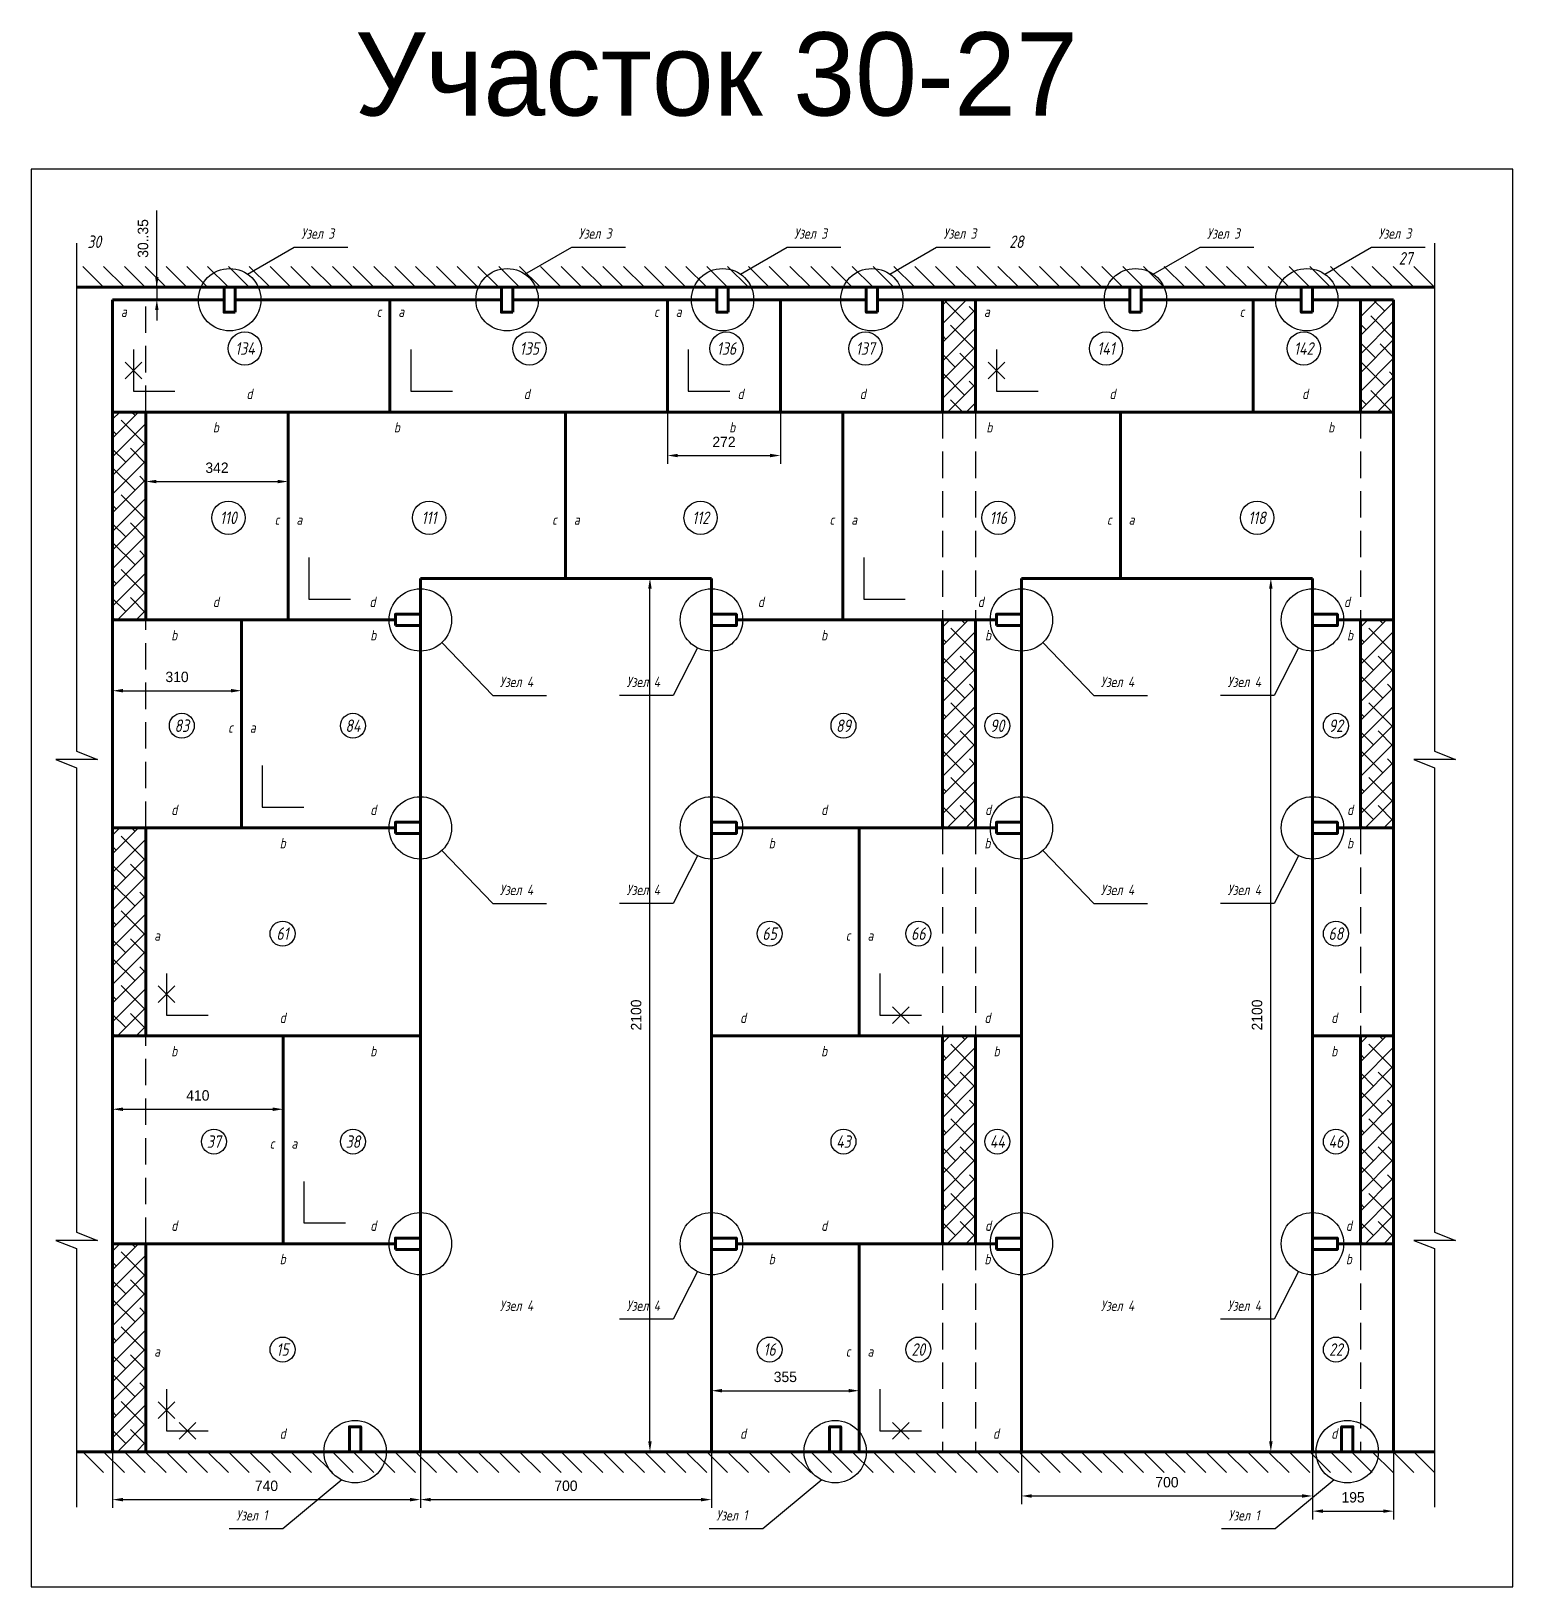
# Model space of a CAD drawing. Header units: millimetres. Extents: x 2143 to 79549, y -71394 to 24143.
# Drawn here: x 70047 to 73610, y -69589 to -65848 of the extents above; entities that cross this region are included whole.
import ezdxf
from ezdxf.enums import TextEntityAlignment as Align

# ---------------------------------------------------------------- set-up
doc = ezdxf.new("R2010")
doc.units = ezdxf.units.MM
doc.header["$PDMODE"] = 34
doc.header["$PDSIZE"] = 50
doc.linetypes.add('DASHED', pattern=[19.05, 12.7, -6.35])
doc.layers.add('01 Перегородки', color=7, linetype='Continuous')
doc.layers.add('100 noprint', color=1, linetype='Continuous', plot=False)
doc.styles.get("Standard").update_dxf_attribs({"font": 'Ubuntu-R.ttf'})
doc.styles.add('ГОСТ-ISOCPEUR', font='isocpeui.ttf', dxfattribs={"width": 0.8})
doc.dimstyles.new('ISO-25', dxfattribs={"dimtxt": 2.5, "dimasz": 2.5, "dimexe": 1.25, "dimexo": 0.625, "dimtad": 1, "dimtxsty": 'Standard', "dimcen": 2.5, "dimadec": 0, "dimazin": 0, "dimtfac": 1, "dimtmove": 0, "dimatfit": 3, "dimfxl": 1, "dimarcsym": 0})

msp = doc.modelspace()

# ---------------------------------------------------------------- texts
at = {"layer": '01 Перегородки', "linetype": 'Continuous', "style": 'ГОСТ-ISOCPEUR', "width": 0.8}
for s, p in [('Узел 3', (70696.497, -66347.045)), ('Узел 3', (71363.497, -66347.045)), ('Узел 3', (71881.565, -66347.045)), ('Узел 3', (72240.553, -66347.045)), ('Узел 3', (72874.201, -66347.045)), ('Узел 3', (73286.332, -66347.045)), ('Узел 4', (71173.856, -67425.239)), ('Узел 4', (71478.71, -67425.239)), ('Узел 4', (72618.856, -67425.239)), ('Узел 4', (72923.71, -67425.239)), ('Узел 4', (71173.856, -67925.239)), ('Узел 4', (71478.71, -67925.239)), ('Узел 4', (72618.856, -67925.239)), ('Узел 4', (72923.71, -67925.239)), ('Узел 4', (71173.856, -68925.239)), ('Узел 4', (71478.71, -68925.239)), ('Узел 4', (72618.856, -68925.239)), ('Узел 4', (72923.71, -68925.239)), ('Узел 1', (70539.969, -69429.346)), ('Узел 1', (71694.089, -69429.346)), ('Узел 1', (72925.382, -69429.346))]:
    msp.add_text(s, height=25, dxfattribs=at).set_placement(p)
at = {"layer": '01 Перегородки', "style": 'ГОСТ-ISOCPEUR', "width": 0.8}
for s, height, p in [('30', 30, (70199.041, -66354.352)), ('28', 30, (72416.054, -66354.352)), ('27', 30, (73351.662, -66394.311)), ('a', 25, (70269.866, -66522.61)), ('c', 25, (70883.355, -66522.61)), ('a', 25, (70936.866, -66522.61)), ('c', 25, (71550.355, -66522.61)), ('a', 25, (71603.866, -66522.61)), ('a', 25, (72344.866, -66522.61)), ('c', 25, (72958.355, -66522.61)), ('134', 30, (70561.064, -66611.082)), ('135', 30, (71244.972, -66611.082)), ('136', 30, (71718.862, -66611.082)), ('137', 30, (72052.738, -66611.082)), ('141', 30, (72631.293, -66611.082)), ('142', 30, (73106.613, -66611.082)), ('d', 25, (70571.929, -66720.287)), ('d', 25, (71238.929, -66720.287)), ('d', 25, (71752.749, -66720.287)), ('d', 25, (72046.677, -66720.287)), ('d', 25, (72646.929, -66720.287)), ('d', 25, (73110.041, -66720.287)), ('b', 25, (70491.333, -66800.511)), ('b', 25, (70926.62, -66800.511)), ('b', 25, (71732.731, -66800.511)), ('b', 25, (72350.903, -66800.511)), ('b', 25, (73172.715, -66800.511)), ('110', 30, (70521.299, -67018.18)), ('c', 25, (70638.355, -67022.61)), ('a', 25, (70691.866, -67022.61)), ('111', 30, (71003.724, -67018.18)), ('c', 25, (71305.355, -67022.61)), ('a', 25, (71358.866, -67022.61)), ('112', 30, (71656.663, -67018.18)), ('c', 25, (71972.355, -67022.61)), ('a', 25, (72025.866, -67022.61)), ('116', 30, (72372.434, -67018.18)), ('c', 25, (72639.355, -67022.61)), ('a', 25, (72692.866, -67022.61)), ('118', 30, (72994.478, -67018.18)), ('d', 25, (70491.333, -67220.287)), ('d', 25, (70867.8, -67220.287)), ('d', 25, (71801.651, -67220.287)), ('d', 25, (72330.316, -67220.287)), ('d', 25, (73210.784, -67220.287)), ('b', 25, (70391.214, -67300.511)), ('b', 25, (70869.735, -67300.511)), ('b', 25, (71953.776, -67300.511)), ('b', 25, (72347.842, -67300.511)), ('b', 25, (73218.211, -67300.511)), ('83', 30, (70409.299, -67518.18)), ('c', 25, (70526.355, -67522.61)), ('a', 25, (70579.866, -67522.61)), ('84', 30, (70820.804, -67518.18)), ('89', 30, (72000.132, -67518.18)), ('90', 30, (72369.898, -67518.18)), ('92', 30, (73183.97, -67518.18)), ('d', 25, (70391.214, -67720.287)), ('d', 25, (70869.735, -67720.287)), ('d', 25, (71953.776, -67720.287)), ('d', 25, (72347.842, -67720.287)), ('d', 25, (73218.211, -67720.287)), ('b', 25, (70651.929, -67800.511)), ('b', 25, (71827.723, -67800.511)), ('b', 25, (72346.342, -67800.511)), ('b', 25, (73218.211, -67800.511)), ('61', 30, (70651.478, -68018.18)), ('65', 30, (71822.458, -68018.18)), ('66', 30, (72180.063, -68018.18)), ('68', 30, (73183.97, -68018.18)), ('a', 25, (70349.866, -68022.61)), ('c', 25, (72011.355, -68022.61)), ('a', 25, (72064.866, -68022.61)), ('d', 25, (70651.929, -68220.287)), ('d', 25, (71758.803, -68220.287)), ('d', 25, (72346.342, -68220.287)), ('d', 25, (73180.142, -68220.287)), ('b', 25, (70391.214, -68300.511)), ('b', 25, (70869.735, -68300.511)), ('b', 25, (71953.776, -68300.511)), ('b', 25, (72368.429, -68300.511)), ('b', 25, (73180.142, -68300.511)), ('37', 30, (70486.478, -68518.18)), ('c', 25, (70626.355, -68522.61)), ('a', 25, (70679.866, -68522.61)), ('38', 30, (70820.804, -68518.18)), ('43', 30, (72000.132, -68518.18)), ('44', 30, (72369.898, -68518.18)), ('46', 30, (73183.97, -68518.18)), ('d', 25, (70391.214, -68720.287)), ('d', 25, (70869.735, -68720.287)), ('d', 25, (71953.776, -68720.287)), ('d', 25, (72347.842, -68720.287)), ('d', 25, (73215.433, -68720.287)), ('b', 25, (70651.929, -68800.511)), ('b', 25, (71827.723, -68800.511)), ('b', 25, (72346.342, -68800.511)), ('b', 25, (73215.433, -68800.511)), ('a', 25, (70349.866, -69022.61)), ('15', 30, (70651.478, -69018.18)), ('16', 30, (71822.458, -69018.18)), ('c', 25, (72011.355, -69022.61)), ('a', 25, (72064.866, -69022.61)), ('20', 30, (72180.063, -69018.18)), ('22', 30, (73183.97, -69018.18)), ('d', 25, (70651.929, -69220.287)), ('d', 25, (71758.803, -69220.287)), ('d', 25, (72366.929, -69220.287)), ('d', 25, (73180.142, -69220.287))]:
    msp.add_text(s, height=height, dxfattribs=at).set_placement(p, align=Align.MIDDLE)
at = {"layer": '100 noprint', "color": 1}
msp.add_text('Участок 30-27', height=200, dxfattribs=at).set_placement((70825.111, -66050.904))

# ---------------------------------------------------------------- blocks, each defined once
blk = doc.blocks.new('подрезка')
for p, q in [((-20, 20), (20, -20)), ((20, 20), (-20, -20))]:
    blk.add_line(p, q)
blk = doc.blocks.new('*D431')
at = {"layer": '01 Перегородки', "color": 0, "lineweight": -2}
for p, q in [((70982.8, -69263.8), (70982.8, -69399.1)), ((71682.8, -69263.8), (71682.8, -69399.1)), ((71007.8, -69379.1), (71657.8, -69379.1))]:
    blk.add_line(p, q, dxfattribs=at)
at = {"layer": '01 Перегородки', "color": 0}
for points in [[(71007.8, -69374.9), (71007.8, -69383.3), (70982.8, -69379.1)], [(71657.8, -69383.3), (71657.8, -69374.9), (71682.8, -69379.1)]]:
    blk.add_solid(points, dxfattribs=at)
at = {"layer": 'Defpoints', "color": 0}
for p in [(70982.8, -69263.8), (71682.8, -69263.8), (71682.8, -69379.1)]:
    blk.add_point(p, dxfattribs=at)
at = {"layer": '01 Перегородки', "color": 0, "insert": (71332.8, -69346), "char_height": 25, "attachment_point": 5}
blk.add_mtext('700', dxfattribs=at)
blk = doc.blocks.new('*D432')
at = {"layer": '01 Перегородки', "color": 0, "lineweight": -2}
for p, q in [((71682.8, -67163.8), (71514.8, -67163.8)), ((71534.8, -69238.8), (71534.8, -67188.8)), ((71682.8, -69263.8), (71514.8, -69263.8))]:
    blk.add_line(p, q, dxfattribs=at)
at = {"layer": '01 Перегородки', "color": 0}
for points in [[(71538.9, -67188.8), (71530.6, -67188.8), (71534.8, -67163.8)], [(71530.6, -69238.8), (71538.9, -69238.8), (71534.8, -69263.8)]]:
    blk.add_solid(points, dxfattribs=at)
at = {"layer": 'Defpoints', "color": 0}
for p in [(71534.8, -67163.8), (71682.8, -67163.8), (71682.8, -69263.8)]:
    blk.add_point(p, dxfattribs=at)
at = {"layer": '01 Перегородки', "color": 0, "insert": (71501.7, -68213.8), "char_height": 25, "attachment_point": 5, "rotation": 90}
blk.add_mtext('2100', dxfattribs=at)
blk = doc.blocks.new('*D433')
at = {"layer": '01 Перегородки', "color": 0, "lineweight": -2}
for p, q in [((72427.8, -69263.8), (72427.8, -69390.3)), ((73127.8, -69263.8), (73127.8, -69390.3)), ((72452.8, -69370.3), (73102.8, -69370.3))]:
    blk.add_line(p, q, dxfattribs=at)
at = {"layer": '01 Перегородки', "color": 0}
for points in [[(72452.8, -69366.2), (72452.8, -69374.5), (72427.8, -69370.3)], [(73102.8, -69374.5), (73102.8, -69366.2), (73127.8, -69370.3)]]:
    blk.add_solid(points, dxfattribs=at)
at = {"layer": 'Defpoints', "color": 0}
for p in [(72427.8, -69263.8), (73127.8, -69263.8), (73127.8, -69370.3)]:
    blk.add_point(p, dxfattribs=at)
at = {"layer": '01 Перегородки', "color": 0, "insert": (72777.8, -69337.3), "char_height": 25, "attachment_point": 5}
blk.add_mtext('700', dxfattribs=at)
blk = doc.blocks.new('*D434')
at = {"layer": '01 Перегородки', "color": 0, "lineweight": -2}
for p, q in [((73127.8, -67163.8), (73007.6, -67163.8)), ((73027.6, -69238.8), (73027.6, -67188.8)), ((73127.8, -69263.8), (73007.6, -69263.8))]:
    blk.add_line(p, q, dxfattribs=at)
at = {"layer": '01 Перегородки', "color": 0}
for points in [[(73031.8, -67188.8), (73023.4, -67188.8), (73027.6, -67163.8)], [(73023.4, -69238.8), (73031.8, -69238.8), (73027.6, -69263.8)]]:
    blk.add_solid(points, dxfattribs=at)
at = {"layer": 'Defpoints', "color": 0}
for p in [(73027.6, -67163.8), (73127.8, -67163.8), (73127.8, -69263.8)]:
    blk.add_point(p, dxfattribs=at)
at = {"layer": '01 Перегородки', "color": 0, "insert": (72994.5, -68213.8), "char_height": 25, "attachment_point": 5, "rotation": 90}
blk.add_mtext('2100', dxfattribs=at)
blk = doc.blocks.new('*D437')
at = {"layer": '01 Перегородки', "color": 0, "lineweight": -2}
for p, q in [((70242.8, -69263.8), (70242.8, -69399.1)), ((70982.8, -69263.8), (70982.8, -69399.1)), ((70267.8, -69379.1), (70957.8, -69379.1))]:
    blk.add_line(p, q, dxfattribs=at)
at = {"layer": '01 Перегородки', "color": 0}
for points in [[(70267.8, -69374.9), (70267.8, -69383.3), (70242.8, -69379.1)], [(70957.8, -69383.3), (70957.8, -69374.9), (70982.8, -69379.1)]]:
    blk.add_solid(points, dxfattribs=at)
at = {"layer": 'Defpoints', "color": 0}
for p in [(70242.8, -69263.8), (70982.8, -69263.8), (70982.8, -69379.1)]:
    blk.add_point(p, dxfattribs=at)
at = {"layer": '01 Перегородки', "color": 0, "insert": (70612.8, -69346), "char_height": 25, "attachment_point": 5}
blk.add_mtext('740', dxfattribs=at)
blk = doc.blocks.new('*D439')
at = {"layer": '01 Перегородки', "color": 0, "lineweight": -2}
for p, q in [((71682.8, -69263.8), (71682.8, -69097.1)), ((71707.8, -69117.1), (72012.8, -69117.1)), ((72037.8, -69263.8), (72037.8, -69097.1))]:
    blk.add_line(p, q, dxfattribs=at)
at = {"layer": '01 Перегородки', "color": 0}
for points in [[(71707.8, -69113), (71707.8, -69121.3), (71682.8, -69117.1)], [(72012.8, -69121.3), (72012.8, -69113), (72037.8, -69117.1)]]:
    blk.add_solid(points, dxfattribs=at)
at = {"layer": 'Defpoints', "color": 0}
for p in [(72037.8, -69117.1), (71682.8, -69263.8), (72037.8, -69263.8)]:
    blk.add_point(p, dxfattribs=at)
at = {"layer": '01 Перегородки', "color": 0, "insert": (71860.3, -69084.1), "char_height": 25, "attachment_point": 5}
blk.add_mtext('355', dxfattribs=at)
blk = doc.blocks.new('*D442')
at = {"layer": '01 Перегородки', "color": 0, "lineweight": -2}
for p, q in [((73127.8, -69263.8), (73127.8, -69426.8)), ((73322.8, -69263.8), (73322.8, -69426.8)), ((73152.8, -69406.8), (73297.8, -69406.8))]:
    blk.add_line(p, q, dxfattribs=at)
at = {"layer": '01 Перегородки', "color": 0}
for points in [[(73152.8, -69402.6), (73152.8, -69410.9), (73127.8, -69406.8)], [(73297.8, -69410.9), (73297.8, -69402.6), (73322.8, -69406.8)]]:
    blk.add_solid(points, dxfattribs=at)
at = {"layer": 'Defpoints', "color": 0}
for p in [(73127.8, -69263.8), (73322.8, -69263.8), (73322.8, -69406.8)]:
    blk.add_point(p, dxfattribs=at)
at = {"layer": '01 Перегородки', "color": 0, "insert": (73225.3, -69373.7), "char_height": 25, "attachment_point": 5}
blk.add_mtext('195', dxfattribs=at)
blk = doc.blocks.new('*D444')
at = {"layer": '01 Перегородки', "color": 0, "lineweight": -2}
for p, q in [((70242.8, -68763.8), (70242.8, -68420.4)), ((70652.8, -68763.8), (70652.8, -68420.4)), ((70267.8, -68440.4), (70627.8, -68440.4))]:
    blk.add_line(p, q, dxfattribs=at)
at = {"layer": '01 Перегородки', "color": 0}
for points in [[(70267.8, -68436.2), (70267.8, -68444.6), (70242.8, -68440.4)], [(70627.8, -68444.6), (70627.8, -68436.2), (70652.8, -68440.4)]]:
    blk.add_solid(points, dxfattribs=at)
at = {"layer": 'Defpoints', "color": 0}
for p in [(70652.8, -68440.4), (70242.8, -68763.8), (70652.8, -68763.8)]:
    blk.add_point(p, dxfattribs=at)
at = {"layer": '01 Перегородки', "color": 0, "insert": (70447.8, -68407.3), "char_height": 25, "attachment_point": 5}
blk.add_mtext('410', dxfattribs=at)
blk = doc.blocks.new('*D445')
at = {"layer": '01 Перегородки', "color": 0, "lineweight": -2}
for p, q in [((70242.8, -67763.8), (70242.8, -67414)), ((70267.8, -67434), (70527.8, -67434)), ((70552.8, -67763.8), (70552.8, -67414))]:
    blk.add_line(p, q, dxfattribs=at)
at = {"layer": '01 Перегородки', "color": 0}
for points in [[(70267.8, -67429.8), (70267.8, -67438.1), (70242.8, -67434)], [(70527.8, -67438.1), (70527.8, -67429.8), (70552.8, -67434)]]:
    blk.add_solid(points, dxfattribs=at)
at = {"layer": 'Defpoints', "color": 0}
for p in [(70552.8, -67434), (70242.8, -67763.8), (70552.8, -67763.8)]:
    blk.add_point(p, dxfattribs=at)
at = {"layer": '01 Перегородки', "color": 0, "insert": (70397.8, -67400.9), "char_height": 25, "attachment_point": 5}
blk.add_mtext('310', dxfattribs=at)
blk = doc.blocks.new('*D453')
at = {"layer": '01 Перегородки', "color": 0, "lineweight": -2}
for p, q in [((70322.8, -67263.8), (70322.8, -66911)), ((70664.8, -67263.8), (70664.8, -66911)), ((70347.8, -66931), (70639.8, -66931))]:
    blk.add_line(p, q, dxfattribs=at)
at = {"layer": '01 Перегородки', "color": 0}
for points in [[(70347.8, -66926.9), (70347.8, -66935.2), (70322.8, -66931)], [(70639.8, -66935.2), (70639.8, -66926.9), (70664.8, -66931)]]:
    blk.add_solid(points, dxfattribs=at)
at = {"layer": 'Defpoints', "color": 0}
for p in [(70664.8, -66931), (70322.8, -67263.8), (70664.8, -67263.8)]:
    blk.add_point(p, dxfattribs=at)
at = {"layer": '01 Перегородки', "color": 0, "insert": (70493.8, -66898), "char_height": 25, "attachment_point": 5}
blk.add_mtext('342', dxfattribs=at)
blk = doc.blocks.new('*D458')
at = {"layer": '01 Перегородки', "color": 0, "lineweight": -2}
for p, q in [((71576.8, -66763.8), (71576.8, -66888.5)), ((71848.8, -66763.8), (71848.8, -66888.5)), ((71601.8, -66868.5), (71823.8, -66868.5))]:
    blk.add_line(p, q, dxfattribs=at)
at = {"layer": '01 Перегородки', "color": 0}
for points in [[(71601.8, -66864.3), (71601.8, -66872.6), (71576.8, -66868.5)], [(71823.8, -66872.6), (71823.8, -66864.3), (71848.8, -66868.5)]]:
    blk.add_solid(points, dxfattribs=at)
at = {"layer": 'Defpoints', "color": 0}
for p in [(71576.8, -66763.8), (71848.8, -66763.8), (71848.8, -66868.5)]:
    blk.add_point(p, dxfattribs=at)
at = {"layer": '01 Перегородки', "color": 0, "insert": (71712.8, -66835.7), "char_height": 25, "attachment_point": 5}
blk.add_mtext('272', dxfattribs=at)
blk = doc.blocks.new('*D462')
at = {"layer": '01 Перегородки', "color": 0, "lineweight": -2}
for p, q in [((70349.2, -66463.8), (70349.2, -66279.3)), ((70349.2, -66438.8), (70349.2, -66413.8)), ((70156.4, -66463.8), (70369.2, -66463.8)), ((70349.2, -66463.8), (70349.2, -66493.8)), ((70242.8, -66493.8), (70369.2, -66493.8)), ((70349.2, -66518.8), (70349.2, -66543.8))]:
    blk.add_line(p, q, dxfattribs=at)
at = {"layer": '01 Перегородки', "color": 0}
for points in [[(70345, -66438.8), (70353.4, -66438.8), (70349.2, -66463.8)], [(70353.4, -66518.8), (70345, -66518.8), (70349.2, -66493.8)]]:
    blk.add_solid(points, dxfattribs=at)
at = {"layer": 'Defpoints', "color": 0}
for p in [(70156.4, -66463.8), (70242.8, -66493.8), (70349.2, -66493.8)]:
    blk.add_point(p, dxfattribs=at)
at = {"layer": '01 Перегородки', "color": 0, "insert": (70316.1, -66346.5), "char_height": 25, "attachment_point": 5, "rotation": 90}
blk.add_mtext('30..35', dxfattribs=at)

# ---------------------------------------------------------------- dimensions: what is measured, and where the dimension line sits
at = {"layer": '01 Перегородки'}
dim = msp.add_linear_dim(base=(70349.187, -66493.801), p1=(70156.412, -66463.801), p2=(70242.795, -66493.801), angle=90, text='30..35', dimstyle='ISO-25', override={"dimtxt": 25, "dimasz": 25, "dimexe": 20, "dimexo": 0, "dimgap": 20}, dxfattribs=at)
dim.commit()
dim.dimension.update_dxf_attribs({"geometry": '*D462', "text_midpoint": (70349.187, -66346.542), "dimtype": 160})
for base, p1, p2, picture, middle in [((71848.795, -66868.453), (71576.795, -66763.801), (71848.795, -66763.801), '*D458', (71712.795, -66835.664)), ((70664.795, -66931.034), (70322.795, -67263.801), (70664.795, -67263.801), '*D453', (70493.795, -66897.975)), ((70552.795, -67433.982), (70242.795, -67763.801), (70552.795, -67763.801), '*D445', (70397.795, -67400.922)), ((70652.795, -68440.39), (70242.795, -68763.801), (70652.795, -68763.801), '*D444', (70447.795, -68407.331)), ((70982.795, -69379.1), (70242.795, -69263.801), (70982.795, -69263.801), '*D437', (70612.795, -69346.041)), ((71682.795, -69379.1), (70982.795, -69263.801), (71682.795, -69263.801), '*D431', (71332.795, -69346.041)), ((73322.795, -69406.778), (73127.795, -69263.801), (73322.795, -69263.801), '*D442', (73225.295, -69373.719))]:
    dim = msp.add_linear_dim(base=base, p1=p1, p2=p2, dimstyle='ISO-25', override={"dimtxt": 25, "dimasz": 25, "dimexe": 20, "dimexo": 0, "dimgap": 20}, dxfattribs=at)
    dim.commit()
    dim.dimension.update_dxf_attribs({"geometry": picture, "text_midpoint": middle})
for base, p1, p2, picture, middle in [((71534.783, -67163.801), (71682.795, -69263.801), (71682.795, -67163.801), '*D432', (71534.783, -68213.801)), ((73027.587, -67163.801), (73127.795, -69263.801), (73127.795, -67163.801), '*D434', (73027.587, -68213.801))]:
    dim = msp.add_linear_dim(base=base, p1=p1, p2=p2, angle=90, dimstyle='ISO-25', override={"dimtxt": 25, "dimasz": 25, "dimexe": 20, "dimexo": 0, "dimgap": 20}, dxfattribs=at)
    dim.commit()
    dim.dimension.update_dxf_attribs({"geometry": picture, "text_midpoint": middle, "dimtype": 160})
for base, p1, p2, picture, middle in [((72037.795, -69117.147), (71682.795, -69263.801), (72037.795, -69263.801), '*D439', (71860.295, -69117.147)), ((73127.795, -69370.324), (72427.795, -69263.801), (73127.795, -69263.801), '*D433', (72777.795, -69370.324))]:
    dim = msp.add_linear_dim(base=base, p1=p1, p2=p2, dimstyle='ISO-25', override={"dimtxt": 25, "dimasz": 25, "dimexe": 20, "dimexo": 0, "dimgap": 20}, dxfattribs=at)
    dim.commit()
    dim.dimension.update_dxf_attribs({"geometry": picture, "text_midpoint": middle, "dimtype": 160})

# ---------------------------------------------------------------- hatches: boundary and pattern name
at = {"layer": '01 Перегородки'}
h = msp.add_hatch(dxfattribs=at)
h.set_pattern_fill('ANSI38', color=256, scale=10, style=0)
h.paths.add_polyline_path([(72317.795, -66763.801), (72317.795, -66493.801), (72237.795, -66493.801), (72237.795, -66763.801)])
h = msp.add_hatch(dxfattribs=at)
h.set_pattern_fill('ANSI38', color=256, scale=10, style=0)
h.paths.add_polyline_path([(73322.795, -66763.801), (73322.795, -66493.801), (73242.795, -66493.801), (73242.795, -66763.801)])
h = msp.add_hatch(dxfattribs=at)
h.set_pattern_fill('ANSI38', color=256, scale=10, style=0)
h.set_pattern_definition([(45, (4314.282, 1500), (-22.45064, 22.45064), []), (135, (4314.282, 1500), (-67.351921, 22.45064), [79.375, -47.625])])
h.paths.add_polyline_path([(70322.795, -67263.801), (70322.795, -66763.801), (70242.795, -66763.801), (70242.795, -67263.801)])
h = msp.add_hatch(dxfattribs=at)
h.set_pattern_fill('ANSI38', color=256, scale=10, style=0)
h.set_pattern_definition([(45, (6309.282, 1000), (-22.45064, 22.45064), []), (135, (6309.282, 1000), (-67.351921, 22.45064), [79.375, -47.625])])
h.paths.add_polyline_path([(72317.795, -67763.801), (72317.795, -67263.801), (72237.795, -67263.801), (72237.795, -67763.801)])
h = msp.add_hatch(dxfattribs=at)
h.set_pattern_fill('ANSI38', color=256, scale=10, style=0)
h.set_pattern_definition([(45, (7314.282, 1000), (-22.45064, 22.45064), []), (135, (7314.282, 1000), (-67.351921, 22.45064), [79.375, -47.625])])
h.paths.add_polyline_path([(73322.795, -67763.801), (73322.795, -67263.801), (73242.795, -67263.801), (73242.795, -67763.801)])
h = msp.add_hatch(dxfattribs=at)
h.set_pattern_fill('ANSI38', color=256, scale=10, style=0)
h.set_pattern_definition([(45, (4314.282, 500), (-22.45064, 22.45064), []), (135, (4314.282, 500), (-67.351921, 22.45064), [79.375, -47.625])])
h.paths.add_polyline_path([(70322.795, -68263.801), (70322.795, -67763.801), (70242.795, -67763.801), (70242.795, -68263.801)])
h = msp.add_hatch(dxfattribs=at)
h.set_pattern_fill('ANSI38', color=256, scale=10, style=0)
h.set_pattern_definition([(45, (6309.282, 0), (-22.45064, 22.45064), []), (135, (6309.282, 0), (-67.351921, 22.45064), [79.375, -47.625])])
h.paths.add_polyline_path([(72317.795, -68763.801), (72317.795, -68263.801), (72237.795, -68263.801), (72237.795, -68763.801)])
h = msp.add_hatch(dxfattribs=at)
h.set_pattern_fill('ANSI38', color=256, scale=10, style=0)
h.set_pattern_definition([(45, (7314.282, 0), (-22.45064, 22.45064), []), (135, (7314.282, 0), (-67.351921, 22.45064), [79.375, -47.625])])
h.paths.add_polyline_path([(73322.795, -68763.801), (73322.795, -68263.801), (73242.795, -68263.801), (73242.795, -68763.801)])
h = msp.add_hatch(dxfattribs=at)
h.set_pattern_fill('ANSI38', color=256, scale=10, style=0)
h.set_pattern_definition([(45, (4314.282, -500), (-22.45064, 22.45064), []), (135, (4314.282, -500), (-67.351921, 22.45064), [79.375, -47.625])])
h.paths.add_polyline_path([(70322.795, -69263.801), (70322.795, -68763.801), (70242.795, -68763.801), (70242.795, -69263.801)])

# ---------------------------------------------------------------- linework, layer by layer
for p, q in [((70171.341, -66413.801), (70221.341, -66463.801)), ((70221.341, -66413.801), (70271.341, -66463.801)), ((70271.341, -66413.801), (70321.341, -66463.801)), ((70321.341, -66413.801), (70371.341, -66463.801)), ((70371.341, -66413.801), (70421.341, -66463.801)), ((70421.341, -66413.801), (70471.341, -66463.801)), ((70471.341, -66413.801), (70521.341, -66463.801)), ((70521.341, -66413.801), (70571.341, -66463.801)), ((70571.341, -66413.801), (70621.341, -66463.801)), ((70621.341, -66413.801), (70671.341, -66463.801)), ((70671.341, -66413.801), (70721.341, -66463.801)), ((70721.341, -66413.801), (70771.341, -66463.801)), ((70771.341, -66413.801), (70821.341, -66463.801)), ((70821.341, -66413.801), (70871.341, -66463.801)), ((70871.341, -66413.801), (70921.341, -66463.801)), ((70921.341, -66413.801), (70971.341, -66463.801)), ((70971.341, -66413.801), (71021.341, -66463.801)), ((71021.341, -66413.801), (71071.341, -66463.801)), ((71071.341, -66413.801), (71121.341, -66463.801)), ((71121.341, -66413.801), (71171.341, -66463.801)), ((71171.341, -66413.801), (71221.341, -66463.801)), ((71221.341, -66413.801), (71271.341, -66463.801)), ((71271.341, -66413.801), (71321.341, -66463.801)), ((71321.341, -66413.801), (71371.341, -66463.801)), ((71371.341, -66413.801), (71421.341, -66463.801)), ((71421.341, -66413.801), (71471.341, -66463.801)), ((71471.341, -66413.801), (71521.341, -66463.801)), ((71521.341, -66413.801), (71571.341, -66463.801)), ((71571.341, -66413.801), (71621.341, -66463.801)), ((71621.341, -66413.801), (71671.341, -66463.801)), ((71671.341, -66413.801), (71721.341, -66463.801)), ((71721.341, -66413.801), (71771.341, -66463.801)), ((71771.341, -66413.801), (71821.341, -66463.801)), ((71821.341, -66413.801), (71871.341, -66463.801)), ((71871.341, -66413.801), (71921.341, -66463.801)), ((71921.341, -66413.801), (71971.341, -66463.801)), ((71971.341, -66413.801), (72021.341, -66463.801)), ((72021.341, -66413.801), (72071.341, -66463.801)), ((72071.341, -66413.801), (72121.341, -66463.801)), ((72121.341, -66413.801), (72171.341, -66463.801)), ((72171.341, -66413.801), (72221.341, -66463.801)), ((72221.341, -66413.801), (72271.341, -66463.801)), ((72271.341, -66413.801), (72321.341, -66463.801)), ((72321.341, -66413.801), (72371.341, -66463.801)), ((72371.341, -66413.801), (72421.341, -66463.801)), ((72421.341, -66413.801), (72471.341, -66463.801)), ((72471.341, -66413.801), (72521.341, -66463.801)), ((72521.341, -66413.801), (72571.341, -66463.801)), ((72571.341, -66413.801), (72621.341, -66463.801)), ((72621.341, -66413.801), (72671.341, -66463.801)), ((72671.341, -66413.801), (72721.341, -66463.801)), ((72721.341, -66413.801), (72771.341, -66463.801)), ((72771.341, -66413.801), (72821.341, -66463.801)), ((72821.341, -66413.801), (72871.341, -66463.801)), ((72871.341, -66413.801), (72921.341, -66463.801)), ((72921.341, -66413.801), (72971.341, -66463.801)), ((72971.341, -66413.801), (73021.341, -66463.801)), ((73021.341, -66413.801), (73071.341, -66463.801)), ((73071.341, -66413.801), (73121.341, -66463.801)), ((73121.341, -66413.801), (73171.341, -66463.801)), ((73171.341, -66413.801), (73221.341, -66463.801)), ((73221.341, -66413.801), (73271.341, -66463.801)), ((73271.341, -66413.801), (73321.341, -66463.801)), ((73321.341, -66413.801), (73371.341, -66463.801)), ((73371.341, -66413.801), (73421.341, -66463.801)), ((70171.341, -69263.801), (70221.341, -69313.801)), ((70221.341, -69263.801), (70271.341, -69313.801)), ((70271.341, -69263.801), (70321.341, -69313.801)), ((70321.341, -69263.801), (70371.341, -69313.801)), ((70371.341, -69263.801), (70421.341, -69313.801)), ((70421.341, -69263.801), (70471.341, -69313.801)), ((70471.341, -69263.801), (70521.341, -69313.801)), ((70521.341, -69263.801), (70571.341, -69313.801)), ((70571.341, -69263.801), (70621.341, -69313.801)), ((70621.341, -69263.801), (70671.341, -69313.801)), ((70671.341, -69263.801), (70721.341, -69313.801)), ((70721.341, -69263.801), (70771.341, -69313.801)), ((70771.341, -69263.801), (70821.341, -69313.801)), ((70821.341, -69263.801), (70871.341, -69313.801)), ((70871.341, -69263.801), (70921.341, -69313.801)), ((70921.341, -69263.801), (70971.341, -69313.801)), ((70971.341, -69263.801), (71021.341, -69313.801)), ((71021.341, -69263.801), (71071.341, -69313.801)), ((71071.341, -69263.801), (71121.341, -69313.801)), ((71121.341, -69263.801), (71171.341, -69313.801)), ((71171.341, -69263.801), (71221.341, -69313.801)), ((71221.341, -69263.801), (71271.341, -69313.801)), ((71271.341, -69263.801), (71321.341, -69313.801)), ((71321.341, -69263.801), (71371.341, -69313.801)), ((71371.341, -69263.801), (71421.341, -69313.801)), ((71421.341, -69263.801), (71471.341, -69313.801)), ((71471.341, -69263.801), (71521.341, -69313.801)), ((71521.341, -69263.801), (71571.341, -69313.801)), ((71571.341, -69263.801), (71621.341, -69313.801)), ((71621.341, -69263.801), (71671.341, -69313.801)), ((71671.341, -69263.801), (71721.341, -69313.801)), ((71721.341, -69263.801), (71771.341, -69313.801)), ((71771.341, -69263.801), (71821.341, -69313.801)), ((71821.341, -69263.801), (71871.341, -69313.801)), ((71871.341, -69263.801), (71921.341, -69313.801)), ((71921.341, -69263.801), (71971.341, -69313.801)), ((71971.341, -69263.801), (72021.341, -69313.801)), ((72021.341, -69263.801), (72071.341, -69313.801)), ((72071.341, -69263.801), (72121.341, -69313.801)), ((72121.341, -69263.801), (72171.341, -69313.801)), ((72171.341, -69263.801), (72221.341, -69313.801)), ((72221.341, -69263.801), (72271.341, -69313.801)), ((72271.341, -69263.801), (72321.341, -69313.801)), ((72321.341, -69263.801), (72371.341, -69313.801)), ((72371.341, -69263.801), (72421.341, -69313.801)), ((72421.341, -69263.801), (72471.341, -69313.801)), ((72471.341, -69263.801), (72521.341, -69313.801)), ((72521.341, -69263.801), (72571.341, -69313.801)), ((72571.341, -69263.801), (72621.341, -69313.801)), ((72621.341, -69263.801), (72671.341, -69313.801)), ((72671.341, -69263.801), (72721.341, -69313.801)), ((72721.341, -69263.801), (72771.341, -69313.801)), ((72771.341, -69263.801), (72821.341, -69313.801)), ((72821.341, -69263.801), (72871.341, -69313.801)), ((72871.341, -69263.801), (72921.341, -69313.801)), ((72921.341, -69263.801), (72971.341, -69313.801)), ((72971.341, -69263.801), (73021.341, -69313.801)), ((73021.341, -69263.801), (73071.341, -69313.801)), ((73071.341, -69263.801), (73121.341, -69313.801)), ((73121.341, -69263.801), (73171.341, -69313.801)), ((73171.341, -69263.801), (73221.341, -69313.801)), ((73221.341, -69263.801), (73271.341, -69313.801)), ((73271.341, -69263.801), (73321.341, -69313.801)), ((73321.341, -69263.801), (73371.341, -69313.801)), ((73371.341, -69263.801), (73421.341, -69313.801))]:
    msp.add_line(p, q, dxfattribs=at)
at = {"layer": '01 Перегородки', "lineweight": 70}
for p, q in [((70156.412, -66463.801), (73421.341, -66463.801)), ((70242.795, -69263.801), (70242.795, -66493.801)), ((70242.795, -66493.801), (70510.875, -66493.801)), ((70537.875, -66493.801), (71177.875, -66493.801)), ((71204.875, -66493.801), (71695.942, -66493.801)), ((71576.795, -66763.801), (71576.795, -66493.801)), ((71722.942, -66493.801), (72054.931, -66493.801)), ((71848.795, -66493.801), (71848.795, -66763.801)), ((72081.931, -66493.801), (72688.578, -66493.801)), ((72237.795, -66763.801), (72237.795, -66493.801)), ((72317.795, -66763.801), (72317.795, -66493.801)), ((72715.578, -66493.801), (73100.71, -66493.801)), ((73127.71, -66493.801), (73322.795, -66493.801)), ((73242.795, -66763.801), (73242.795, -66493.801)), ((73322.795, -66493.801), (73322.795, -69263.801)), ((70242.795, -66763.801), (70322.795, -66763.801)), ((70322.795, -67263.801), (70322.795, -66763.801)), ((70322.795, -66763.801), (70322.795, -67263.801)), ((70664.795, -66763.801), (70322.795, -66763.801)), ((72243.795, -66763.801), (71576.795, -66763.801)), ((71998.795, -66763.801), (72665.795, -66763.801)), ((71998.795, -67263.801), (71998.795, -66763.801)), ((72665.795, -66763.801), (73322.795, -66763.801)), ((72665.795, -67163.801), (72665.795, -66763.801)), ((72665.795, -66763.801), (73322.795, -66763.801)), ((72665.795, -66763.801), (73322.795, -66763.801)), ((72665.795, -66763.801), (72665.795, -67163.801)), ((70982.795, -69263.801), (70982.795, -67163.801)), ((70982.795, -67163.801), (71682.795, -67163.801)), ((71682.795, -69263.801), (71682.795, -67163.801)), ((72427.795, -67163.801), (73127.795, -67163.801)), ((72427.795, -69263.801), (72427.795, -67163.801)), ((73127.795, -69263.801), (73127.795, -67163.801)), ((70242.795, -67263.801), (70552.795, -67263.801)), ((70552.795, -67763.801), (70552.795, -67263.801)), ((70552.795, -67263.801), (70922.795, -67263.801)), ((72367.795, -67263.801), (71998.795, -67263.801)), ((72237.795, -67263.801), (72317.795, -67263.801)), ((72237.795, -67263.801), (72317.795, -67263.801)), ((72237.795, -67263.801), (72237.795, -67763.801)), ((72317.795, -67763.801), (72317.795, -67263.801)), ((72317.795, -67263.801), (72317.795, -67763.801)), ((72317.795, -67263.801), (72367.795, -67263.801)), ((73187.795, -67263.801), (73322.795, -67263.801)), ((73242.795, -67263.801), (73322.795, -67263.801)), ((73242.795, -67263.801), (73322.795, -67263.801)), ((73242.795, -67263.801), (73242.795, -67763.801)), ((73322.795, -67763.801), (73322.795, -67263.801)), ((73322.795, -67263.801), (73322.795, -67763.801)), ((70242.795, -67763.801), (70322.795, -67763.801)), ((70652.795, -67763.801), (70242.795, -67763.801)), ((70322.795, -68263.801), (70322.795, -67763.801)), ((70322.795, -67763.801), (70322.795, -68263.801)), ((70322.795, -67763.801), (70922.795, -67763.801)), ((70322.795, -68263.801), (70322.795, -67763.801)), ((70922.795, -67763.801), (70652.795, -67763.801)), ((73242.795, -67763.801), (73187.795, -67763.801)), ((73242.795, -67763.801), (73322.795, -67763.801)), ((73242.795, -67763.801), (73322.795, -67763.801)), ((72237.795, -68263.801), (72317.795, -68263.801)), ((72237.795, -68263.801), (72237.795, -68763.801)), ((72317.795, -68763.801), (72317.795, -68263.801)), ((72317.795, -68263.801), (72317.795, -68763.801)), ((72317.795, -68263.801), (72427.795, -68263.801)), ((73242.795, -68263.801), (73127.795, -68263.801)), ((73242.795, -68263.801), (73322.795, -68263.801)), ((73242.795, -68263.801), (73242.795, -68763.801)), ((73322.795, -68763.801), (73322.795, -68263.801)), ((73322.795, -68263.801), (73322.795, -68763.801)), ((70242.795, -68763.801), (70322.795, -68763.801)), ((70322.795, -69263.801), (70322.795, -68763.801)), ((70322.795, -68763.801), (70322.795, -69263.801)), ((70322.795, -68763.801), (70922.795, -68763.801)), ((70322.795, -69263.801), (70322.795, -68763.801)), ((73242.795, -68763.801), (73187.795, -68763.801)), ((73242.795, -68763.801), (73322.795, -68763.801)), ((73242.795, -68763.801), (73322.795, -68763.801)), ((73421.341, -69263.801), (70156.412, -69263.801))]:
    msp.add_line(p, q, dxfattribs=at)
at = {"layer": '01 Перегородки', "linetype": 'DASHED', "ltscale": 5}
for p, q in [((70322.795, -66763.801), (70322.795, -66493.801)), ((72237.795, -66763.801), (72237.795, -67263.801)), ((72317.795, -66763.801), (72317.795, -67263.801)), ((73242.795, -66763.801), (73242.795, -67263.801)), ((70322.795, -67763.801), (70322.795, -67263.801)), ((72237.795, -67763.801), (72237.795, -68263.801)), ((72317.795, -67763.801), (72317.795, -68263.801)), ((73242.795, -67763.801), (73242.795, -68263.801)), ((73322.795, -67763.801), (73322.795, -68263.801)), ((70322.795, -68763.801), (70322.795, -68263.801)), ((72237.795, -68763.801), (72237.795, -69263.801)), ((72317.795, -68763.801), (72317.795, -69263.801)), ((73242.795, -68763.801), (73242.795, -69263.801)), ((73322.795, -68763.801), (73322.795, -69263.801))]:
    msp.add_line(p, q, dxfattribs=at)
at = {"layer": '01 Перегородки'}
for points in [[(70156.412, -66357.714), (70156.412, -67579.707), (70206.412, -67599.707), (70106.412, -67599.707), (70156.412, -67619.707), (70156.412, -68735.614), (70206.412, -68755.614), (70106.412, -68755.614), (70156.412, -68775.614), (70156.412, -69397.235)], [(73421.341, -66357.714), (73421.341, -67579.707), (73471.341, -67599.707), (73371.341, -67599.707), (73421.341, -67619.707), (73421.341, -68735.614), (73471.341, -68755.614), (73371.341, -68755.614), (73421.341, -68775.614), (73421.341, -69397.235)], [(70567.31, -66432.306), (70679.721, -66367.178), (70808.705, -66367.178)], [(71234.31, -66432.306), (71346.721, -66367.178), (71475.705, -66367.178)], [(71752.377, -66432.306), (71864.789, -66367.178), (71993.773, -66367.178)], [(72111.366, -66432.306), (72223.778, -66367.178), (72352.762, -66367.178)], [(72745.013, -66432.306), (72857.425, -66367.178), (72986.409, -66367.178)], [(73157.145, -66432.306), (73269.556, -66367.178), (73398.54, -66367.178)], [(70292.795, -66613.801), (70292.795, -66713.801), (70392.795, -66713.801)], [(70959.795, -66613.801), (70959.795, -66713.801), (71059.795, -66713.801)], [(71626.795, -66613.801), (71626.795, -66713.801), (71726.795, -66713.801)], [(72367.795, -66613.801), (72367.795, -66713.801), (72467.795, -66713.801)], [(70714.795, -67113.801), (70714.795, -67213.801), (70814.795, -67213.801)], [(72048.795, -67113.801), (72048.795, -67213.801), (72148.795, -67213.801)], [(71034.731, -67317.908), (71157.081, -67445.372), (71286.065, -67445.372)], [(71648.932, -67330.721), (71590.918, -67445.372), (71461.935, -67445.372)], [(72479.731, -67317.908), (72602.081, -67445.372), (72731.065, -67445.372)], [(73093.932, -67330.721), (73035.918, -67445.372), (72906.935, -67445.372)], [(70602.795, -67613.801), (70602.795, -67713.801), (70702.795, -67713.801)], [(71034.731, -67817.908), (71157.081, -67945.372), (71286.065, -67945.372)], [(72479.731, -67817.908), (72602.081, -67945.372), (72731.065, -67945.372)], [(71648.932, -67830.721), (71590.918, -67945.372), (71461.935, -67945.372)], [(73093.932, -67830.721), (73035.918, -67945.372), (72906.935, -67945.372)], [(70372.795, -68113.801), (70372.795, -68213.801), (70472.795, -68213.801)], [(72087.795, -68113.801), (72087.795, -68213.801), (72187.795, -68213.801)], [(70702.795, -68613.801), (70702.795, -68713.801), (70802.795, -68713.801)], [(71648.932, -68830.721), (71590.918, -68945.372), (71461.935, -68945.372)], [(73093.932, -68830.721), (73035.918, -68945.372), (72906.935, -68945.372)], [(70372.795, -69113.801), (70372.795, -69213.801), (70472.795, -69213.801)], [(72087.795, -69113.801), (72087.795, -69213.801), (72187.795, -69213.801)], [(70794.114, -69331.715), (70652.177, -69449.478), (70523.193, -69449.478)], [(71948.234, -69331.715), (71806.298, -69449.478), (71677.314, -69449.478)], [(73179.528, -69331.715), (73037.591, -69449.478), (72908.607, -69449.478)]]:
    msp.add_lwpolyline(points, dxfattribs=at)
at = {"layer": '01 Перегородки', "lineweight": 70, "flags": 128}
for points in [[(70537.875, -66523.801), (70510.875, -66523.801), (70510.875, -66463.801), (70537.875, -66463.801)], [(71204.875, -66523.801), (71177.875, -66523.801), (71177.875, -66463.801), (71204.875, -66463.801)], [(71722.942, -66523.801), (71695.942, -66523.801), (71695.942, -66463.801), (71722.942, -66463.801)], [(72081.931, -66523.801), (72054.931, -66523.801), (72054.931, -66463.801), (72081.931, -66463.801)], [(72715.578, -66523.801), (72688.578, -66523.801), (72688.578, -66463.801), (72715.578, -66463.801)], [(73127.71, -66523.801), (73100.71, -66523.801), (73100.71, -66463.801), (73127.71, -66463.801)], [(70922.795, -67277.301), (70922.795, -67250.301), (70982.795, -67250.301), (70982.795, -67277.301)], [(71682.795, -67277.301), (71682.795, -67250.301), (71742.795, -67250.301), (71742.795, -67277.301)], [(72367.795, -67277.301), (72367.795, -67250.301), (72427.795, -67250.301), (72427.795, -67277.301)], [(73127.795, -67277.301), (73127.795, -67250.301), (73187.795, -67250.301), (73187.795, -67277.301)], [(70922.795, -67777.301), (70922.795, -67750.301), (70982.795, -67750.301), (70982.795, -67777.301)], [(71682.795, -67777.301), (71682.795, -67750.301), (71742.795, -67750.301), (71742.795, -67777.301)], [(72367.795, -67777.301), (72367.795, -67750.301), (72427.795, -67750.301), (72427.795, -67777.301)], [(73127.795, -67777.301), (73127.795, -67750.301), (73187.795, -67750.301), (73187.795, -67777.301)], [(70922.795, -68777.301), (70922.795, -68750.301), (70982.795, -68750.301), (70982.795, -68777.301)], [(71682.795, -68777.301), (71682.795, -68750.301), (71742.795, -68750.301), (71742.795, -68777.301)], [(72367.795, -68777.301), (72367.795, -68750.301), (72427.795, -68750.301), (72427.795, -68777.301)], [(73127.795, -68777.301), (73127.795, -68750.301), (73187.795, -68750.301), (73187.795, -68777.301)], [(70839.436, -69263.801), (70812.436, -69263.801), (70812.436, -69203.801), (70839.436, -69203.801)], [(71993.556, -69263.801), (71966.556, -69263.801), (71966.556, -69203.801), (71993.556, -69203.801)], [(73224.849, -69263.801), (73197.849, -69263.801), (73197.849, -69203.801), (73224.849, -69203.801)]]:
    msp.add_lwpolyline(points, close=True, dxfattribs=at)
at = {"layer": '01 Перегородки', "lineweight": 70}
for points in [[(70909.795, -66493.801), (70909.795, -66763.801), (70242.795, -66763.801), (70242.795, -66493.801)], [(71576.795, -66493.801), (71576.795, -66763.801), (70909.795, -66763.801), (70909.795, -66493.801)], [(72984.795, -66493.801), (72984.795, -66763.801), (72317.795, -66763.801), (72317.795, -66493.801)], [(70922.795, -67263.801), (70664.795, -67263.801), (70664.795, -66763.801), (71331.795, -66763.801), (71331.795, -67163.801)], [(71331.795, -67163.801), (71331.795, -66763.801), (71998.795, -66763.801), (71998.795, -67263.801), (71742.795, -67263.801)], [(71742.795, -67263.801), (72237.795, -67263.801), (72237.795, -67763.801), (71742.795, -67763.801)], [(71742.795, -67763.801), (72037.795, -67763.801), (72037.795, -68263.801), (71682.795, -68263.801)], [(72427.795, -68263.801), (72037.795, -68263.801), (72037.795, -67763.801), (72367.795, -67763.801)], [(70242.795, -68263.801), (70652.795, -68263.801), (70652.795, -68763.801), (70242.795, -68763.801)], [(70922.795, -68763.801), (70652.795, -68763.801), (70652.795, -68263.801), (70982.795, -68263.801)], [(71682.795, -68263.801), (72237.795, -68263.801), (72237.795, -68763.801), (71742.795, -68763.801)], [(71742.795, -68763.801), (72037.795, -68763.801), (72037.795, -69263.801), (71682.795, -69263.801)], [(72427.795, -69263.801), (72037.795, -69263.801), (72037.795, -68763.801), (72367.795, -68763.801)]]:
    msp.add_lwpolyline(points, dxfattribs=at)
at = {"layer": '01 Перегородки'}
for centre, radius in [((70524.375, -66493.801), 75), ((71191.375, -66493.801), 75), ((71709.442, -66493.801), 75), ((72068.431, -66493.801), 75), ((72702.078, -66493.801), 75), ((73114.21, -66493.801), 75), ((70561.064, -66611.082), 40), ((71244.972, -66611.082), 40), ((71718.862, -66611.082), 40), ((72052.738, -66611.082), 40), ((72631.293, -66611.082), 40), ((73106.613, -66611.082), 40), ((70521.299, -67018.18), 40), ((71003.724, -67018.18), 40), ((71656.663, -67018.18), 40), ((72372.434, -67018.18), 40), ((72994.478, -67018.18), 40), ((70982.795, -67263.801), 75), ((71682.795, -67263.801), 75), ((72427.795, -67263.801), 75), ((73127.795, -67263.801), 75), ((70409.299, -67518.18), 30), ((70820.804, -67518.18), 30), ((72000.132, -67518.18), 30), ((72369.898, -67518.18), 30), ((73183.97, -67518.18), 30), ((70982.795, -67763.801), 75), ((71682.795, -67763.801), 75), ((72427.795, -67763.801), 75), ((73127.795, -67763.801), 75), ((70651.478, -68018.18), 30), ((71822.458, -68018.18), 30), ((72180.063, -68018.18), 30), ((73183.97, -68018.18), 30), ((70486.478, -68518.18), 30), ((70820.804, -68518.18), 30), ((72000.132, -68518.18), 30), ((72369.898, -68518.18), 30), ((73183.97, -68518.18), 30), ((70982.795, -68763.801), 75), ((71682.795, -68763.801), 75), ((72427.795, -68763.801), 75), ((73127.795, -68763.801), 75), ((70651.478, -69018.18), 30), ((71822.458, -69018.18), 30), ((72180.063, -69018.18), 30), ((73183.97, -69018.18), 30), ((70825.936, -69263.801), 75), ((71980.056, -69263.801), 75), ((73211.349, -69263.801), 75)]:
    msp.add_circle(centre, radius, dxfattribs=at)
at = {"layer": '100 noprint', "color": 1}
msp.add_lwpolyline([(70046.975, -66180.041), (70046.975, -69588.909), (73609.502, -69588.909), (73609.502, -66180.041)], close=True, dxfattribs=at)

# ---------------------------------------------------------------- block references
at = {"layer": '01 Перегородки', "color": 1}
for p in [(70292.795, -66663.801), (72367.795, -66663.801), (70372.795, -68163.801), (72137.795, -68213.801), (70372.795, -69163.801), (70422.795, -69213.801), (72137.795, -69213.801)]:
    msp.add_blockref('подрезка', p, dxfattribs=at)

msp.set_redraw_order([(e.dxf.handle, doc.entitydb.next_handle()) for e in msp.query("TEXT MTEXT ATTDEF DIMENSION ARC_DIMENSION")])  # texts and dimensions are drawn at this point

doc.saveas('drawing.dxf')
